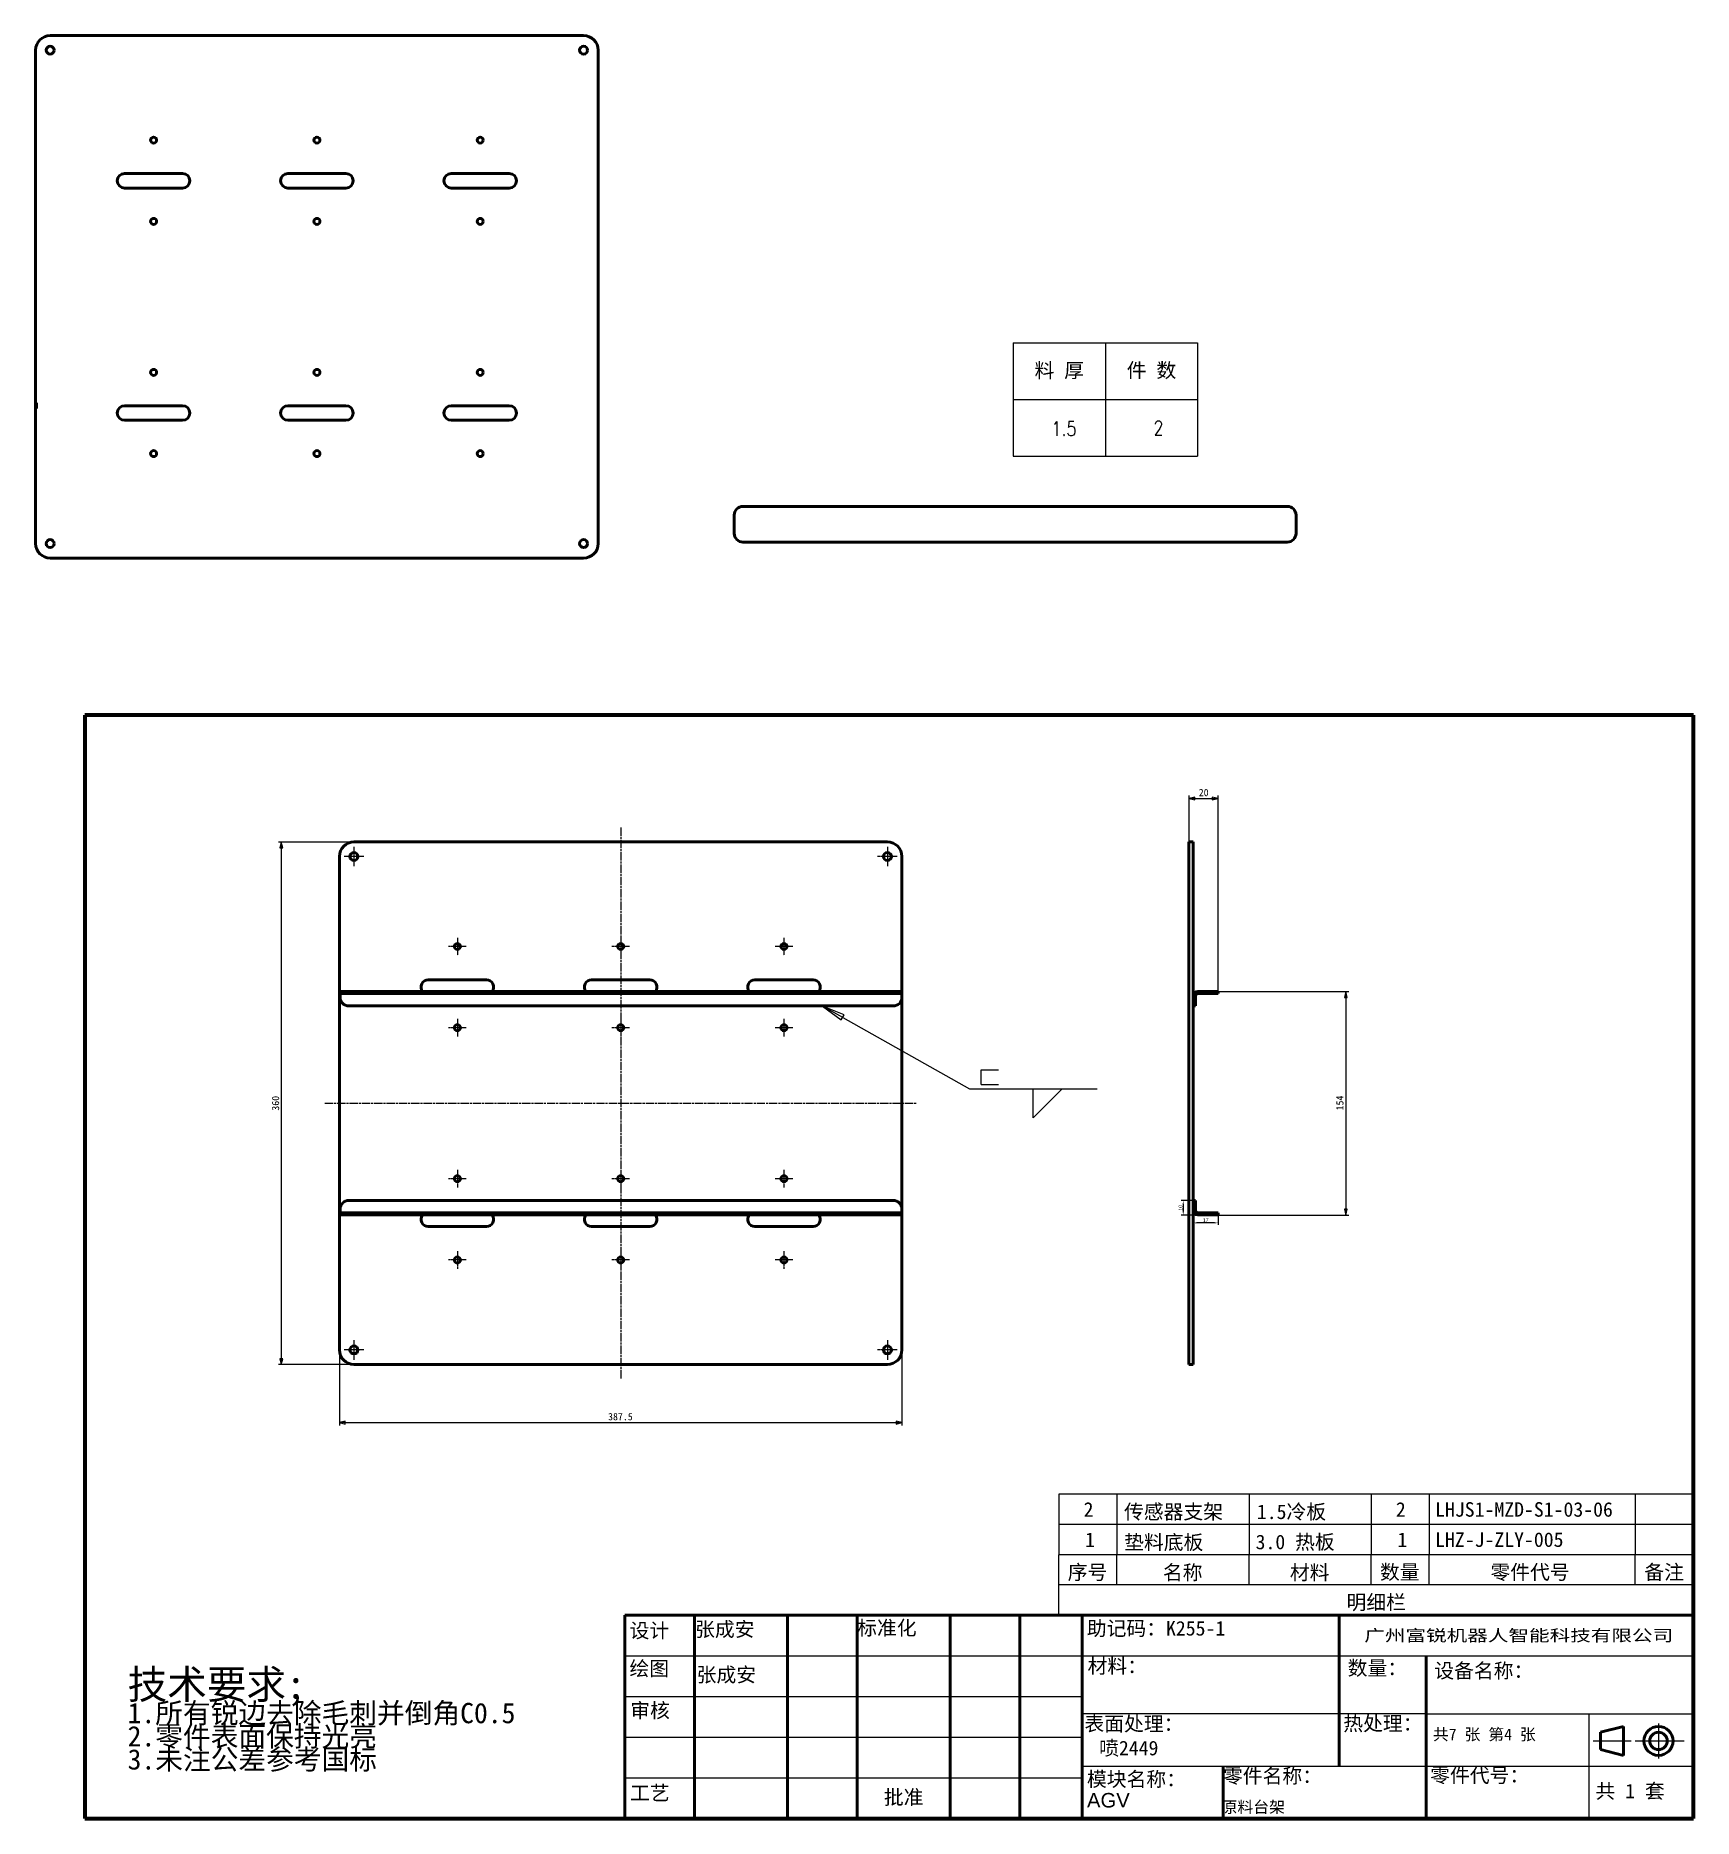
# Model space of a CAD drawing. Header units: millimetres. Extents: x 2989 to 98346, y -14444 to 9701.
# Drawn here: x 6900 to 8042, y 6384 to 7613 of the extents above; entities that cross this region are included whole.
import ezdxf
from ezdxf.enums import TextEntityAlignment as Align

# ---------------------------------------------------------------- set-up
doc = ezdxf.new("R2010")
doc.units = ezdxf.units.MM
doc.linetypes.add('CHAIN', pattern=[0.3543, 0.2362, -0.0295, 0.0591, -0.0295])
for name, color, linetype, lineweight, true_color in [('中心标记 (ISO)', 1, 'Continuous', 25, 0xff0000), ('中心线 (ISO)', 1, 'Continuous', 25, 0xff0000), ('尺寸 (ISO)', 5, 'Continuous', 25, 0x0000ff)]:
    doc.layers.add(name, color=color, linetype=linetype, lineweight=lineweight, true_color=true_color)
for name, color, linetype, lineweight in [('可见 (ISO)', 7, 'Continuous', 50), ('图框 (ISO)', 7, 'Continuous', 70), ('标注线', 3, 'Continuous', 18), ('标题 (ISO)', 7, 'Continuous', 50), ('符号 (ISO)', 7, 'Continuous', 25)]:
    doc.layers.add(name, color=color, linetype=linetype, lineweight=lineweight)
doc.styles.add('DIM', font='txt.shx', dxfattribs={"width": 0.8, "bigfont": 'bigfont.shx'})
doc.styles.get("Standard").update_dxf_attribs({"font": 'arial.ttf'})
doc.styles.add('文本样式126', font='simfang.ttf', dxfattribs={"width": 1.3})
doc.styles.add('文本样式19', font='tahoma.ttf')
doc.styles.add('文本样式91', font='simfang.ttf')
doc.styles.add('注释文本 (ISO)', font='simfang.ttf')
doc.dimstyles.new('ISO-25', dxfattribs={"dimtxt": 2.5, "dimasz": 2.5, "dimexe": 1.25, "dimexo": 0.625, "dimtad": 1, "dimtxsty": 'Standard', "dimcen": 2.5, "dimadec": 0, "dimazin": 0, "dimtfac": 1, "dimtmove": 0, "dimatfit": 3, "dimfxl": 0, "dimarcsym": 0})
doc.dimstyles.new('默认 (GB)', dxfattribs={"dimscale": 2, "dimtxt": 2.5, "dimasz": 2, "dimexe": 1, "dimexo": 0, "dimgap": 0.75, "dimtad": 1, "dimtoh": 1, "dimrnd": 1e-08, "dimdsep": 46, "dimtxsty": '注释文本 (ISO)', "dimblk": 'Filled-2', "dimcen": 0.09, "dimdle": 10, "dimclrd": 256, "dimclre": 256, "dimclrt": 256, "dimaunit": 1, "dimadec": 3, "dimazin": 2, "dimtfac": 0.52, "dimtmove": 0, "dimatfit": 3, "dimldrblk": 'Filled-1', "dimfxl": 0, "dimtolj": 1, "dimlwd": -1, "dimlwe": -1, "dimarcsym": 0})

msp = doc.modelspace()

# ---------------------------------------------------------------- texts
at = {"layer": '符号 (ISO)', "insert": (7632.3872, 6437.6549), "char_height": 10, "width": 44.912281, "attachment_point": 1, "style": '注释文本 (ISO)'}
msp.add_mtext('{喷2449}', dxfattribs=at)

# ---------------------------------------------------------------- blocks, each defined once
blk = doc.blocks.new('图框 A3-A4')
at = {"layer": '图框 (ISO)'}
for p, q in [((287, 200), (10, 200)), ((10, 200), (10, 10)), ((287, 10), (287, 200)), ((10, 10), (287, 10))]:
    blk.add_line(p, q, dxfattribs=at)
blk = doc.blocks.new('标题栏 GB1')
at = {"layer": '标题 (ISO)'}
for p, q in [((194.57, 65.23), (194.57, 72.23)), ((194.57, 72.23), (378.57, 72.23)), ((206.57, 65.23), (206.57, 72.23)), ((222.57, 65.23), (222.57, 72.23)), ((234.57, 65.23), (234.57, 72.23)), ((250.57, 65.23), (250.57, 72.23)), ((262.57, 65.23), (262.57, 72.23)), ((273.31, 65.23), (273.31, 72.23)), ((317.57, 65.23), (317.57, 72.23)), ((378.57, 72.23), (378.57, 65.23)), ((194.57, 37.23), (194.57, 65.23)), ((206.57, 37.23), (206.57, 65.23)), ((222.57, 44.23), (222.57, 65.23)), ((234.57, 37.23), (234.57, 65.23)), ((250.57, 37.23), (250.57, 65.23)), ((262.57, 37.23), (262.57, 65.23)), ((273.31, 65.23), (273.31, 37.23)), ((317.57, 55.23), (317.57, 65.23)), ((378.57, 65.23), (378.57, 37.23)), ((317.57, 55.23), (317.57, 46.23)), ((366.57, 53.06), (362.57, 52.06)), ((366.57, 48.06), (366.57, 53.06)), ((362.57, 52.06), (362.57, 49.06)), ((297.57, 46.23), (297.57, 37.23)), ((362.57, 49.06), (366.57, 48.06)), ((222.57, 44.23), (222.57, 37.23)), ((378.57, 37.23), (194.57, 37.23))]:
    blk.add_line(p, q, dxfattribs=at)
at = {"layer": '标题 (ISO)', "lineweight": 25}
for p, q in [((194.57, 65.23), (273.31, 65.23)), ((273.31, 65.23), (378.57, 65.23)), ((194.57, 58.23), (273.31, 58.23)), ((332.57, 55.23), (273.31, 55.23)), ((332.57, 55.23), (378.57, 55.23)), ((360.57, 55.23), (360.57, 46.23)), ((372.58, 53.56), (372.58, 47.56)), ((194.57, 51.23), (273.31, 51.23)), ((361.32, 50.56), (367.88, 50.56)), ((368.55, 50.56), (370.07, 50.56)), ((370.07, 50.56), (376.97, 50.56)), ((273.31, 46.23), (378.57, 46.23)), ((360.57, 46.23), (360.57, 37.23)), ((194.57, 44.23), (273.31, 44.23))]:
    blk.add_line(p, q, dxfattribs=at)
at = {"layer": '标题 (ISO)', "lineweight": 50}
blk.add_line((332.57, 65.23), (332.57, 37.23), dxfattribs=at)
at = {"layer": '标题 (ISO)'}
for radius in [2.5, 1.5]:
    blk.add_circle((372.57, 50.56), radius, dxfattribs=at)
at = {"layer": '标题 (ISO)', "style": '文本样式126', "width": 1.3}
blk.add_text('广州富锐机器人智能科技有限公司', height=2, dxfattribs=at).set_placement((348.5, 68.73), align=Align.MIDDLE_CENTER)
at = {"layer": '标题 (ISO)', "char_height": 2.5, "style": '注释文本 (ISO)'}
for s, insert, attachment_point in [('\\f仿宋|b0|i0;设计', (195.38, 70.83), 1), ('张成安', (206.66, 71.05), 1), ('\\f仿宋|b0|i0;标准化', (234.57, 71.28), 1), ('助记码：K255-1', (274.11, 71.21), 1), ('\\f仿宋|b0|i0;绘图', (195.35, 64.28), 1), ('\\f仿宋|b0|i0;材料：', (274.24, 64.72), 1), ('\\f仿宋|b0|i0;数量：', (319.04, 64.37), 1), ('张成安', (206.92, 63.22), 1), ('\\f仿宋|b0|i0;审核', (195.48, 57.07), 1), ('\\f仿宋|b0|i0;热处理：', (318.29, 54.82), 1), ('\\f仿宋|b0|i0;零件名称：', (297.57, 45.8), 1), ('\\f仿宋|b0|i0;零件代号：', (333.25, 45.9), 1), ('\\f仿宋|b0|i0;批准', (242.57, 40.73), 5)]:
    blk.add_mtext(s, dxfattribs=dict(at, insert=insert, attachment_point=attachment_point))
at = {"layer": '标题 (ISO)', "char_height": 2.5, "attachment_point": 1, "style": '注释文本 (ISO)'}
for s, insert, line_spacing_factor in [('设备名称：\\P', (333.96, 63.91), 0.856364), ('模块名称：\\P\\fArial|b0|i0;\\H2.5000;AGV', (274.14, 45.23), 0.872369)]:
    blk.add_mtext(s, dxfattribs=dict(at, insert=insert, line_spacing_factor=line_spacing_factor))
at = {"layer": '标题 (ISO)', "attachment_point": 1, "style": '注释文本 (ISO)'}
for s, insert, char_height, width in [('\\f仿宋|b0|i0;表面处理：', (273.7, 54.78), 2.5, 18.7135), ('\\f仿宋|b0|i0;\\H2.0000;共7 张 第4 张', (333.72, 52.69), 2, 27.2374), ('\\f仿宋|b0|i0;工艺', (195.45, 42.85), 2.5, 7.4854), ('  共 1 套', (358.32, 43.18), 2.5, 17.7919)]:
    blk.add_mtext(s, dxfattribs=dict(at, insert=insert, char_height=char_height, width=width))
at = {"layer": '标题 (ISO)'}
for tag, p, height, style in [('材料_001', (273.59, 56.78), 2.5, '注释文本 (ISO)'), ('零件代号_001', (297.34, 38.16), 2, '文本样式91'), ('描述_001', (333.22, 38.74), 2, '文本样式91')]:
    blk.add_attdef(tag, p, '', height=height, dxfattribs=dict(at, style=style))
at = {"layer": '标题 (ISO)', "style": '文本样式91'}
blk.add_attdef('热处理', text='', height=2, dxfattribs=at).set_placement((318.2, 50.63), align=Align.TOP_LEFT)
at = {"layer": '标题 (ISO)', "style": '文本样式19'}
for tag, p in [('工程核准人', (256.57, 40.73)), ('工程批准日期', (267.94, 40.73))]:
    blk.add_attdef(tag, text='', height=1, dxfattribs=at).set_placement(p, align=Align.MIDDLE_CENTER)
blk = doc.blocks.new('焊接符号标识符1')
at = {"layer": '符号 (ISO)'}
for p, q in [((140.5, 147.97), (137.02, 149.93)), ((140.75, 148.41), (137.02, 149.93)), ((137.02, 149.93), (140.26, 147.53)), ((140.26, 147.53), (140.75, 148.41)), ((140.5, 147.97), (162.32, 135.68)), ((164.32, 136.43), (164.32, 138.93)), ((164.32, 138.93), (167.32, 138.93)), ((162.32, 135.68), (184.32, 135.68)), ((164.32, 136.43), (167.32, 136.43)), ((173.32, 135.68), (178.32, 135.68)), ((178.32, 135.68), (173.32, 130.68)), ((173.32, 130.68), (173.32, 135.68))]:
    blk.add_line(p, q, dxfattribs=at)
at = {"layer": '符号 (ISO)', "flags": 128}
blk.add_lwpolyline([(140.75, 148.41), (137.02, 149.93), (140.26, 147.53), (140.75, 148.41)], dxfattribs=at)
at = {"layer": '符号 (ISO)'}
blk.add_solid([(140.75, 148.41), (137.02, 149.93), (140.26, 147.53), (140.75, 148.41)], dxfattribs=at)
blk = doc.blocks.new('Filled-2')
at = {"color": 0}
for p, q in [((0, 0), (-1, 0.25)), ((-1, 0.25), (-1, -0.25)), ((-1, 0), (0, 0)), ((-1, -0.25), (0, 0))]:
    blk.add_line(p, q, dxfattribs=at)
at = {"color": 0, "flags": 128}
blk.add_lwpolyline([(-1, -0.25), (0, 0), (-1, 0.25), (-1, -0.25)], dxfattribs=at)
at = {"color": 0}
blk.add_solid([(-1, -0.25), (0, 0), (-1, 0.25), (-1, -0.25)], dxfattribs=at)
blk = doc.blocks.new('*D37')
at = {"layer": 'Defpoints', "color": 0, "transparency": 16777216}
for p in [(7714.3, 6953.9), (7714.3, 6799.9), (7802.3, 6799.9)]:
    blk.add_point(p, dxfattribs=at)
at = {"layer": '尺寸 (ISO)', "transparency": 16777216}
for p, q in [((7714.3, 6953.9), (7804.3, 6953.9)), ((7802.3, 6949.9), (7802.3, 6803.9)), ((7714.3, 6799.9), (7804.3, 6799.9))]:
    blk.add_line(p, q, dxfattribs=at)
at = {"layer": '尺寸 (ISO)', "transparency": 16777216, "xscale": 4, "yscale": 4, "zscale": 4}
for p, rotation in [((7802.3, 6953.9), 90), ((7802.3, 6799.9), 270)]:
    blk.add_blockref('Filled-2', p, dxfattribs=dict(at, rotation=rotation))
at = {"layer": '尺寸 (ISO)', "transparency": 16777216, "insert": (7795.7, 6872), "char_height": 5, "attachment_point": 1, "rotation": 90, "style": '注释文本 (ISO)'}
blk.add_mtext('\\A1;154', dxfattribs=at)
blk = doc.blocks.new('Filled-1')
at = {"color": 0}
for p, q in [((0, 0), (-1, 0.125)), ((-1, 0.125), (-1, -0.125)), ((-1, 0), (0, 0)), ((-1, -0.125), (0, 0))]:
    blk.add_line(p, q, dxfattribs=at)
at = {"color": 0, "flags": 128}
blk.add_lwpolyline([(-1, -0.125), (0, 0), (-1, 0.125), (-1, -0.125)], dxfattribs=at)
at = {"color": 0}
blk.add_solid([(-1, -0.125), (0, 0), (-1, 0.125), (-1, -0.125)], dxfattribs=at)
blk = doc.blocks.new('*D38')
at = {"layer": 'Defpoints', "color": 0, "transparency": 16777216}
for p in [(7714.3, 7086.9), (7694.3, 7046.9), (7714.3, 6953.9)]:
    blk.add_point(p, dxfattribs=at)
at = {"layer": '尺寸 (ISO)', "transparency": 16777216}
for p, q in [((7694.3, 7046.9), (7694.3, 7088.9)), ((7714.3, 6953.9), (7714.3, 7088.9)), ((7698.3, 7086.9), (7710.3, 7086.9))]:
    blk.add_line(p, q, dxfattribs=at)
at = {"layer": '尺寸 (ISO)', "transparency": 16777216, "xscale": 4, "yscale": 4, "zscale": 4, "rotation": 180}
blk.add_blockref('Filled-2', (7694.3, 7086.9), dxfattribs=at)
at = {"layer": '尺寸 (ISO)', "transparency": 16777216, "xscale": 4, "yscale": 4, "zscale": 4}
blk.add_blockref('Filled-2', (7714.3, 7086.9), dxfattribs=at)
at = {"layer": '尺寸 (ISO)', "transparency": 16777216, "insert": (7701, 7093.5), "char_height": 5, "attachment_point": 1, "style": '注释文本 (ISO)'}
blk.add_mtext('\\A1;20', dxfattribs=at)
blk = doc.blocks.new('*D39')
at = {"layer": 'Defpoints', "color": 0, "transparency": 16777216}
for p in [(7119, 7056.9), (7069, 6696.9), (7119, 6696.9)]:
    blk.add_point(p, dxfattribs=at)
at = {"layer": '尺寸 (ISO)', "transparency": 16777216}
for p, q in [((7119, 7056.9), (7067, 7056.9)), ((7069, 7052.9), (7069, 6700.9)), ((7119, 6696.9), (7067, 6696.9))]:
    blk.add_line(p, q, dxfattribs=at)
at = {"layer": '尺寸 (ISO)', "transparency": 16777216, "xscale": 4, "yscale": 4, "zscale": 4}
for p, rotation in [((7069, 7056.9), 90), ((7069, 6696.9), 270)]:
    blk.add_blockref('Filled-2', p, dxfattribs=dict(at, rotation=rotation))
at = {"layer": '尺寸 (ISO)', "transparency": 16777216, "insert": (7062.5, 6871.8), "char_height": 5, "attachment_point": 1, "rotation": 90, "style": '注释文本 (ISO)'}
blk.add_mtext('\\A1;360', dxfattribs=at)
blk = doc.blocks.new('*D40')
at = {"layer": 'Defpoints', "color": 0, "transparency": 16777216}
for p in [(7109, 6706.9), (7496.5, 6706.9), (7496.5, 6656.9)]:
    blk.add_point(p, dxfattribs=at)
at = {"layer": '尺寸 (ISO)', "transparency": 16777216}
for p, q in [((7109, 6706.9), (7109, 6654.9)), ((7496.5, 6706.9), (7496.5, 6654.9)), ((7113, 6656.9), (7492.5, 6656.9))]:
    blk.add_line(p, q, dxfattribs=at)
at = {"layer": '尺寸 (ISO)', "transparency": 16777216, "xscale": 4, "yscale": 4, "zscale": 4, "rotation": 180}
blk.add_blockref('Filled-2', (7109, 6656.9), dxfattribs=at)
at = {"layer": '尺寸 (ISO)', "transparency": 16777216, "xscale": 4, "yscale": 4, "zscale": 4}
blk.add_blockref('Filled-2', (7496.5, 6656.9), dxfattribs=at)
at = {"layer": '尺寸 (ISO)', "transparency": 16777216, "insert": (7294.1, 6663.5), "char_height": 5, "attachment_point": 1, "style": '注释文本 (ISO)'}
blk.add_mtext('\\A1;387.5', dxfattribs=at)
blk = doc.blocks.new('加工')
at = {"layer": '符号 (ISO)', "insert": (-36.68, 11.05), "char_height": 2.5, "width": 80.4946, "attachment_point": 1, "line_spacing_factor": 0.683636, "style": '注释文本 (ISO)'}
blk.add_mtext('{\\H2x;技术要求;\\P\\H0.7x;1.所有锐边去除毛刺并倒角C0.5\\H2.12498x; \\H0.47059x;\\P2.零件表面保持光亮\\H1.84035x; \\H0.54337x;\\P3.未注公差参考国标\\H1.80945x; }', dxfattribs=at)
blk = doc.blocks.new('明细栏')
at = {"layer": '符号 (ISO)'}
for p, q in [((287, 65.83), (177.73, 65.83)), ((177.73, 65.83), (177.73, 55.41)), ((187.73, 65.83), (187.73, 55.41)), ((210.48, 65.83), (210.48, 55.41)), ((231.52, 65.83), (231.52, 55.41)), ((241.52, 65.83), (241.52, 55.41)), ((277, 65.83), (277, 55.41)), ((287, 65.83), (287, 55.41)), ((287, 60.62), (177.73, 60.62)), ((287, 55.41), (177.73, 55.41)), ((177.73, 50.21), (177.73, 55.41)), ((187.73, 50.21), (187.73, 55.41)), ((210.48, 50.21), (210.48, 55.41)), ((231.52, 50.21), (231.52, 55.41)), ((241.52, 50.21), (241.52, 55.41)), ((277, 50.21), (277, 55.41)), ((287, 50.21), (287, 55.41)), ((177.73, 45), (177.73, 50.21)), ((287, 50.21), (177.73, 50.21)), ((287, 45), (287, 50.21)), ((287, 45), (177.73, 45))]:
    blk.add_line(p, q, dxfattribs=at)
at = {"layer": '符号 (ISO)', "char_height": 2.5, "attachment_point": 7, "style": '注释文本 (ISO)'}
for s, insert in [('LHJS1-MZD-S1-03-06', (242.53, 61.92)), ('2', (181.99, 61.96)), ('传感器支架', (188.95, 61.29)), ('1.5冷板', (211.83, 61.28)), ('2', (235.77, 61.96)), ('1', (182.25, 56.74)), ('垫料底板', (188.97, 56.02)), ('3.0 热板', (211.61, 56.07)), ('1', (236.03, 56.74)), ('LHZ-J-ZLY-005', (242.53, 56.72)), ('序号', (179.26, 50.87)), ('名称', (195.65, 50.83)), ('材料', (217.51, 50.83)), ('数量', (233.03, 50.89)), ('零件代号', (252.06, 50.87)), ('备注', (278.56, 50.9)), ('明细栏', (227.28, 45.67))]:
    blk.add_mtext(s, dxfattribs=dict(at, insert=insert))
blk = doc.blocks.new('*D41')
at = {"color": 0, "lineweight": -2, "transparency": 16777216}
for p, q in [((7696.6, 6809.9), (7689, 6809.9)), ((7690.3, 6807.4), (7690.3, 6802.4)), ((7699.6, 6799.9), (7689, 6799.9))]:
    blk.add_line(p, q, dxfattribs=at)
at = {"color": 0, "transparency": 16777216}
for points in [[(7689.9, 6807.4), (7690.7, 6807.4), (7690.3, 6809.9)], [(7689.9, 6802.4), (7690.7, 6802.4), (7690.3, 6799.9)]]:
    blk.add_solid(points, dxfattribs=at)
at = {"layer": 'Defpoints', "color": 0, "transparency": 16777216}
for p in [(7697.3, 6809.9), (7690.3, 6799.9), (7700.3, 6799.9)]:
    blk.add_point(p, dxfattribs=at)
at = {"color": 0, "transparency": 16777216, "insert": (7688.4, 6804.9), "char_height": 2.5, "attachment_point": 5, "rotation": 90}
blk.add_mtext('10', dxfattribs=at)
blk = doc.blocks.new('*D42')
at = {"color": 0, "lineweight": -2, "transparency": 16777216}
for p, q in [((7697.3, 6802.3), (7697.3, 6793.2)), ((7711.8, 6794.5), (7699.8, 6794.5)), ((7714.3, 6799.3), (7714.3, 6793.2))]:
    blk.add_line(p, q, dxfattribs=at)
at = {"color": 0, "transparency": 16777216}
for points in [[(7699.8, 6794.9), (7699.8, 6794.1), (7697.3, 6794.5)], [(7711.8, 6794.9), (7711.8, 6794.1), (7714.3, 6794.5)]]:
    blk.add_solid(points, dxfattribs=at)
at = {"layer": 'Defpoints', "color": 0, "transparency": 16777216}
for p in [(7697.3, 6802.9), (7697.3, 6794.5), (7714.3, 6799.9)]:
    blk.add_point(p, dxfattribs=at)
at = {"color": 0, "transparency": 16777216, "insert": (7705.8, 6796.4), "char_height": 2.5, "attachment_point": 5}
blk.add_mtext('17', dxfattribs=at)
blk = doc.blocks.new('*T27')
at = {"color": 0, "linetype": 'ByBlock', "lineweight": -2, "transparency": 16777216}
for p, q in [((0, 0), (127, 0)), ((0, 0), (0, -78)), ((63.5, 0), (63.5, -78)), ((127, 0), (127, -78)), ((0, -39), (127, -39)), ((0, -78), (127, -78))]:
    blk.add_line(p, q, dxfattribs=at)
at = {"color": 0, "transparency": 16777216, "char_height": 10, "width": 60.5, "attachment_point": 5}
for s, insert in [('{\\fSimSun|b0|i0|c134|p2;料 厚}', (31.75, -19.5)), ('{\\fSimSun|b0|i0|c134|p2;件 数}', (95.25, -19.5))]:
    blk.add_mtext(s, dxfattribs=dict(at, insert=insert))
blk = doc.blocks.new('圆心打标')
at = {"layer": '标注线'}
for p, q in [((-2.5, 0), (2.5, 0)), ((0, 2.5), (0, -2.5))]:
    blk.add_line(p, q, dxfattribs=at)
blk = doc.blocks.new('拆图参数')
blk.add_blockref('*T27', (-63.5, 78))
at = {"layer": '标注线'}
blk.add_blockref('圆心打标', (67219.7, -21339.8), dxfattribs=at)
at = {"style": 'DIM', "width": 0.8}
blk.add_attdef('6', text='', height=10, dxfattribs=at).set_placement((-37.1, 18.9), align=Align.MIDDLE_LEFT)
blk.add_attdef('1', text='', height=10, dxfattribs=at).set_placement((36.6, 19.3), align=Align.MIDDLE_CENTER)

# ---------------------------------------------------------------- dimensions: what is measured, and where the dimension line sits
dim = msp.add_linear_dim(base=(7690.2756, 6799.9435), p1=(7697.2743, 6809.9435), p2=(7700.2743, 6799.9435), angle=90, dimstyle='ISO-25')
dim.commit()
dim.dimension.update_dxf_attribs({"geometry": '*D41', "text_midpoint": (7688.3741, 6804.9435)})
dim = msp.add_linear_dim(base=(7697.2743, 6794.4882), p1=(7714.2743, 6799.9435), p2=(7697.2743, 6802.9435), dimstyle='ISO-25')
dim.commit()
dim.dimension.update_dxf_attribs({"geometry": '*D42', "text_midpoint": (7705.7743, 6796.3683)})
at = {"layer": '尺寸 (ISO)'}
dim = msp.add_linear_dim(base=(7714.2743, 7086.9435), p1=(7694.2743, 7046.9435), p2=(7714.2743, 6953.9435), dimstyle='默认 (GB)', override={"dimtoh": 0, "dimdec": 2, "dimtp": 0, "dimtm": 0, "dimtdec": 2, "dimtofl": 1, "dimatfit": 1}, dxfattribs=at)
dim.commit()
dim.dimension.update_dxf_attribs({"geometry": '*D38', "text_midpoint": (7704.2743, 7086.9435), "dimtype": 160})
for base, p1, p2, angle, picture, middle in [((7069.0263, 6696.9435), (7119.0263, 7056.9435), (7119.0263, 6696.9435), 90, '*D39', (7069.0263, 6876.9035)), ((7802.2743, 6799.9435), (7714.2743, 6953.9435), (7714.2743, 6799.9435), 90, '*D37', (7802.2743, 6876.9435)), ((7496.5263, 6656.9435), (7109.0263, 6706.9435), (7496.5263, 6706.9435), 180, '*D40', (7302.8163, 6656.9435))]:
    dim = msp.add_linear_dim(base=base, p1=p1, p2=p2, angle=angle, dimstyle='默认 (GB)', override={"dimtoh": 0, "dimdec": 2, "dimtp": 0, "dimtm": 0, "dimtdec": 2, "dimtofl": 0, "dimatfit": 1}, dxfattribs=at)
    dim.commit()
    dim.dimension.update_dxf_attribs({"geometry": picture, "text_midpoint": middle, "dimtype": 160})

# ---------------------------------------------------------------- linework, layer by layer
at = {"layer": '中心标记 (ISO)', "linetype": 'CHAIN', "ltscale": 3.750225}
for p, q in [((7119.0263, 7053.6935), (7119.0263, 7040.1935)), ((7486.5263, 7053.6935), (7486.5263, 7040.1935)), ((7125.7763, 7046.9435), (7112.2763, 7046.9435)), ((7493.2763, 7046.9435), (7479.7763, 7046.9435)), ((7125.7763, 6706.9435), (7112.2763, 6706.9435)), ((7119.0263, 6713.6935), (7119.0263, 6700.1935)), ((7493.2763, 6706.9435), (7479.7763, 6706.9435)), ((7486.5263, 6713.6935), (7486.5263, 6700.1935))]:
    msp.add_line(p, q, dxfattribs=at)
at = {"layer": '中心标记 (ISO)', "linetype": 'CHAIN', "ltscale": 3.370748}
for p, q in [((7190.2763, 6991.0105), (7190.2763, 6978.8765)), ((7302.7763, 6991.0105), (7302.7763, 6978.8765)), ((7415.2763, 6991.0105), (7415.2763, 6978.8765)), ((7196.3433, 6984.9435), (7184.2093, 6984.9435)), ((7308.8433, 6984.9435), (7296.7093, 6984.9435)), ((7421.3433, 6984.9435), (7409.2093, 6984.9435)), ((7196.3433, 6928.9435), (7184.2093, 6928.9435)), ((7190.2763, 6935.0105), (7190.2763, 6922.8765)), ((7308.8433, 6928.9435), (7296.7093, 6928.9435)), ((7302.7763, 6935.0105), (7302.7763, 6922.8765)), ((7421.3433, 6928.9435), (7409.2093, 6928.9435)), ((7415.2763, 6935.0105), (7415.2763, 6922.8765)), ((7190.2763, 6831.0105), (7190.2763, 6818.8765)), ((7302.7763, 6831.0105), (7302.7763, 6818.8765)), ((7415.2763, 6831.0105), (7415.2763, 6818.8765)), ((7196.3433, 6824.9435), (7184.2093, 6824.9435)), ((7308.8433, 6824.9435), (7296.7093, 6824.9435)), ((7421.3433, 6824.9435), (7409.2093, 6824.9435)), ((7196.3433, 6768.9435), (7184.2093, 6768.9435)), ((7190.2763, 6775.0105), (7190.2763, 6762.8765)), ((7308.8433, 6768.9435), (7296.7093, 6768.9435)), ((7302.7763, 6775.0105), (7302.7763, 6762.8765)), ((7421.3433, 6768.9435), (7409.2093, 6768.9435)), ((7415.2763, 6775.0105), (7415.2763, 6762.8765))]:
    msp.add_line(p, q, dxfattribs=at)
at = {"layer": '中心线 (ISO)', "linetype": 'CHAIN', "ltscale": 23.990969}
for p, q in [((7302.7763, 7066.9435), (7302.7763, 6686.9435)), ((7099.0263, 6876.9435), (7506.5263, 6876.9435))]:
    msp.add_line(p, q, dxfattribs=at)
at = {"layer": '可见 (ISO)'}
for p, q in [((7277.2706, 7612.5229), (6909.7706, 7612.5229)), ((6899.7706, 7602.5229), (6899.7706, 7262.5229)), ((7287.2706, 7509.5229), (7287.2706, 7602.5229)), ((6961.0206, 7517.5229), (7001.0206, 7517.5229)), ((7073.5206, 7517.5229), (7113.5206, 7517.5229)), ((7186.0206, 7517.5229), (7226.0206, 7517.5229)), ((6961.0206, 7507.5229), (7001.0206, 7507.5229)), ((7073.5206, 7507.5229), (7113.5206, 7507.5229)), ((7186.0206, 7507.5229), (7226.0206, 7507.5229)), ((7287.2706, 7508.0229), (7287.2706, 7509.5229)), ((7287.2706, 7506.5229), (7287.2706, 7508.0229)), ((7287.2706, 7505.5229), (7287.2706, 7506.5229)), ((7287.2706, 7359.5229), (7287.2706, 7505.5229)), ((6900.2706, 7359.5229), (6900.2706, 7358.5229)), ((6900.2706, 7358.5229), (6900.2706, 7357.0229)), ((7287.2706, 7359.5229), (7287.2706, 7358.5229)), ((7287.2706, 7358.5229), (7287.2706, 7357.0229)), ((6900.2706, 7357.0229), (6900.2706, 7355.5229)), ((7001.0206, 7357.5229), (6961.0206, 7357.5229)), ((7001.0206, 7347.5229), (6961.0206, 7347.5229)), ((7113.5206, 7357.5229), (7073.5206, 7357.5229)), ((7113.5206, 7347.5229), (7073.5206, 7347.5229)), ((7226.0206, 7357.5229), (7186.0206, 7357.5229)), ((7226.0206, 7347.5229), (7186.0206, 7347.5229)), ((7287.2706, 7355.5229), (7287.2706, 7357.0229)), ((7287.2706, 7262.5229), (7287.2706, 7355.5229)), ((7387.0054, 7288.1938), (7762.0054, 7288.1938)), ((7381.0054, 7270.5938), (7381.0054, 7282.1938)), ((7768.0054, 7269.5938), (7768.0054, 7282.1938)), ((7381.0054, 7269.5938), (7381.0054, 7270.5938)), ((7387.0054, 7263.5938), (7762.0054, 7263.5938)), ((6909.7706, 7252.5229), (7277.2706, 7252.5229)), ((7486.5263, 7056.9435), (7119.0263, 7056.9435)), ((7697.2743, 7056.9435), (7694.2743, 7056.9435)), ((7694.2743, 7046.9435), (7694.2743, 7056.9435)), ((7697.2743, 7056.9435), (7697.2743, 7046.9435)), ((7109.0263, 7046.9435), (7109.0263, 6706.9435)), ((7496.5263, 6953.9435), (7496.5263, 7046.9435)), ((7694.2743, 6706.9435), (7694.2743, 7046.9435)), ((7697.2743, 7046.9435), (7697.2743, 6706.9435)), ((7109.5263, 6953.9435), (7115.5263, 6953.9435)), ((7109.5263, 6953.9435), (7109.5263, 6952.4435)), ((7115.5263, 6952.4435), (7109.5263, 6952.4435)), ((7109.5263, 6950.9435), (7109.5263, 6952.4435)), ((7115.5263, 6953.9435), (7490.5263, 6953.9435)), ((7115.5263, 6952.4435), (7490.5263, 6952.4435)), ((7170.2763, 6961.9435), (7210.2763, 6961.9435)), ((7282.7763, 6961.9435), (7322.7763, 6961.9435)), ((7395.2763, 6961.9435), (7435.2763, 6961.9435)), ((7490.5263, 6953.9435), (7496.5263, 6953.9435)), ((7496.5263, 6952.4435), (7490.5263, 6952.4435)), ((7496.5263, 6952.4435), (7496.5263, 6953.9435)), ((7496.5263, 6950.9435), (7496.5263, 6952.4435)), ((7700.2743, 6953.9435), (7708.2743, 6953.9435)), ((7700.2743, 6952.4435), (7708.2743, 6952.4435)), ((7708.2743, 6953.9435), (7714.2743, 6953.9435)), ((7714.2743, 6952.4435), (7708.2743, 6952.4435)), ((7714.2743, 6952.4435), (7714.2743, 6953.9435)), ((7109.5263, 6949.9435), (7109.5263, 6950.9435)), ((7115.5263, 6943.9435), (7490.5263, 6943.9435)), ((7496.5263, 6949.9435), (7496.5263, 6950.9435)), ((7496.5263, 6803.9435), (7496.5263, 6949.9435)), ((7697.2743, 6943.9435), (7698.7743, 6943.9435)), ((7698.7743, 6949.9435), (7698.7743, 6950.9435)), ((7698.7743, 6949.9435), (7698.7743, 6943.9435)), ((7490.5263, 6809.9435), (7115.5263, 6809.9435)), ((7698.7743, 6809.9435), (7697.2743, 6809.9435)), ((7698.7743, 6809.9435), (7698.7743, 6803.9435)), ((7109.5263, 6803.9435), (7109.5263, 6802.9435)), ((7109.5263, 6802.9435), (7109.5263, 6801.4435)), ((7109.5263, 6801.4435), (7115.5263, 6801.4435)), ((7109.5263, 6801.4435), (7109.5263, 6799.9435)), ((7115.5263, 6799.9435), (7109.5263, 6799.9435)), ((7490.5263, 6801.4435), (7115.5263, 6801.4435)), ((7490.5263, 6799.9435), (7115.5263, 6799.9435)), ((7490.5263, 6801.4435), (7496.5263, 6801.4435)), ((7496.5263, 6799.9435), (7490.5263, 6799.9435)), ((7496.5263, 6803.9435), (7496.5263, 6802.9435)), ((7496.5263, 6802.9435), (7496.5263, 6801.4435)), ((7496.5263, 6799.9435), (7496.5263, 6801.4435)), ((7496.5263, 6706.9435), (7496.5263, 6799.9435)), ((7698.7743, 6803.9435), (7698.7743, 6802.9435)), ((7708.2743, 6801.4435), (7700.2743, 6801.4435)), ((7708.2743, 6799.9435), (7700.2743, 6799.9435)), ((7708.2743, 6801.4435), (7714.2743, 6801.4435)), ((7714.2743, 6799.9435), (7708.2743, 6799.9435)), ((7714.2743, 6799.9435), (7714.2743, 6801.4435)), ((7210.2763, 6791.9435), (7170.2763, 6791.9435)), ((7322.7763, 6791.9435), (7282.7763, 6791.9435)), ((7435.2763, 6791.9435), (7395.2763, 6791.9435)), ((7694.2743, 6696.9435), (7694.2743, 6706.9435)), ((7697.2743, 6706.9435), (7697.2743, 6696.9435)), ((7119.0263, 6696.9435), (7486.5263, 6696.9435)), ((7694.2743, 6696.9435), (7697.2743, 6696.9435))]:
    msp.add_line(p, q, dxfattribs=at)
for centre, radius in [((6909.7706, 7602.5229), 2.75), ((7277.2706, 7602.5229), 2.75), ((6981.0206, 7540.5229), 2.067), ((7093.5206, 7540.5229), 2.067), ((7206.0206, 7540.5229), 2.067), ((6981.0206, 7484.5229), 2.067), ((7093.5206, 7484.5229), 2.067), ((7206.0206, 7484.5229), 2.067), ((6981.0206, 7380.5229), 2.067), ((7093.5206, 7380.5229), 2.067), ((7206.0206, 7380.5229), 2.067), ((6981.0206, 7324.5229), 2.067), ((7093.5206, 7324.5229), 2.067), ((7206.0206, 7324.5229), 2.067), ((6909.7706, 7262.5229), 2.75), ((7277.2706, 7262.5229), 2.75), ((7119.0263, 7046.9435), 2.75), ((7486.5263, 7046.9435), 2.75), ((7190.2763, 6984.9435), 2.067), ((7302.7763, 6984.9435), 2.067), ((7415.2763, 6984.9435), 2.067), ((7190.2763, 6928.9435), 2.067), ((7302.7763, 6928.9435), 2.067), ((7415.2763, 6928.9435), 2.067), ((7190.2763, 6824.9435), 2.067), ((7302.7763, 6824.9435), 2.067), ((7415.2763, 6824.9435), 2.067), ((7190.2763, 6768.9435), 2.067), ((7302.7763, 6768.9435), 2.067), ((7415.2763, 6768.9435), 2.067), ((7119.0263, 6706.9435), 2.75), ((7486.5263, 6706.9435), 2.75)]:
    msp.add_circle(centre, radius, dxfattribs=at)
for centre, radius, start, end in [((6909.7706, 7602.5229), 10, 90, 180), ((7277.2706, 7602.5229), 10, 0, 90), ((6961.0206, 7512.5229), 5, 90, 270), ((7001.0206, 7512.5229), 5, 270, 90), ((7073.5206, 7512.5229), 5, 90, 270), ((7113.5206, 7512.5229), 5, 270, 90), ((7186.0206, 7512.5229), 5, 90, 270), ((7226.0206, 7512.5229), 5, 270, 90), ((6961.0206, 7352.5229), 5, 90, 270), ((7001.0206, 7352.5229), 5, 270, 90), ((7073.5206, 7352.5229), 5, 90, 270), ((7113.5206, 7352.5229), 5, 270, 90), ((7186.0206, 7352.5229), 5, 90, 270), ((7226.0206, 7352.5229), 5, 270, 90), ((7387.0054, 7282.1938), 6, 90, 180), ((7762.0054, 7282.1938), 6, 0, 90), ((6909.7706, 7262.5229), 10, 180, 270), ((7277.2706, 7262.5229), 10, 270, 0), ((7387.0054, 7269.5938), 6, 180, 270), ((7762.0054, 7269.5938), 6, 270, 0), ((7119.0263, 7046.9435), 10, 90, 180), ((7486.5263, 7046.9435), 10, 0, 90), ((7170.2763, 6956.9435), 5, 90, 216.8698976), ((7210.2763, 6956.9435), 5, 323.1301024, 90), ((7282.7763, 6956.9435), 5, 90, 216.8698976), ((7322.7763, 6956.9435), 5, 323.1301024, 90), ((7395.2763, 6956.9435), 5, 90, 216.8698976), ((7435.2763, 6956.9435), 5, 323.1301024, 90), ((7700.2743, 6950.9435), 3, 90, 180), ((7700.2743, 6950.9435), 1.5, 90, 180), ((7115.5263, 6949.9435), 6, 180, 270), ((7490.5263, 6949.9435), 6, 270, 0), ((7115.5263, 6803.9435), 6, 90, 180), ((7490.5263, 6803.9435), 6, 0, 90), ((7170.2763, 6796.9435), 5, 143.1301024, 270), ((7210.2763, 6796.9435), 5, 270, 36.8698976), ((7282.7763, 6796.9435), 5, 143.1301024, 270), ((7322.7763, 6796.9435), 5, 270, 36.8698976), ((7395.2763, 6796.9435), 5, 143.1301024, 270), ((7435.2763, 6796.9435), 5, 270, 36.8698976), ((7700.2743, 6802.9435), 3, 180, 270), ((7700.2743, 6802.9435), 1.5, 180, 270), ((7119.0263, 6706.9435), 10, 180, 270), ((7486.5263, 6706.9435), 10, 270, 0)]:
    msp.add_arc(centre, radius, start, end, dxfattribs=at)

# ---------------------------------------------------------------- block references
for p, values in [((6135.7025, 7866.7229), {'1': '1', '6': '3'}), ((4537.2234, 7728.4518), {'1': '3', '6': '3'}), ((7086.5338, 7689.4493), {'1': '1', '6': '3'}), ((7636.684, 7322.8704), {'1': '2', '6': '1.5'}), ((3249.5789, 6897.9901), {'1': '6', '6': '1.5'})]:
    msp.add_blockref('拆图参数', p).add_auto_attribs(values)
at = {"xscale": 4, "yscale": 4, "zscale": 4}
for name, p in [('图框 A3-A4', (6893.7254, 6344.2133)), ('加工', (7109.8155, 6442.3493))]:
    msp.add_blockref(name, p, dxfattribs=at)
ref = msp.add_blockref('标题栏 GB1', (6527.4408, 6235.3125), dxfattribs=dict(xscale=4, yscale=4, zscale=4))
ref.add_attrib('零件代号_001', '原料台架', (7716.7197, 6388.0179), dxfattribs={"layer": '标题 (ISO)', "height": 8, "style": '文本样式91'})
at = {"layer": '符号 (ISO)', "xscale": 4, "yscale": 4, "zscale": 4}
for name in ['焊接符号标识符1', '明细栏']:
    msp.add_blockref(name, (6893.7254, 6344.2133), dxfattribs=at)

msp.set_redraw_order([(e.dxf.handle, doc.entitydb.next_handle()) for e in msp.query("TEXT MTEXT ATTDEF DIMENSION ARC_DIMENSION")])  # texts and dimensions are drawn at this point

doc.saveas('drawing.dxf')
